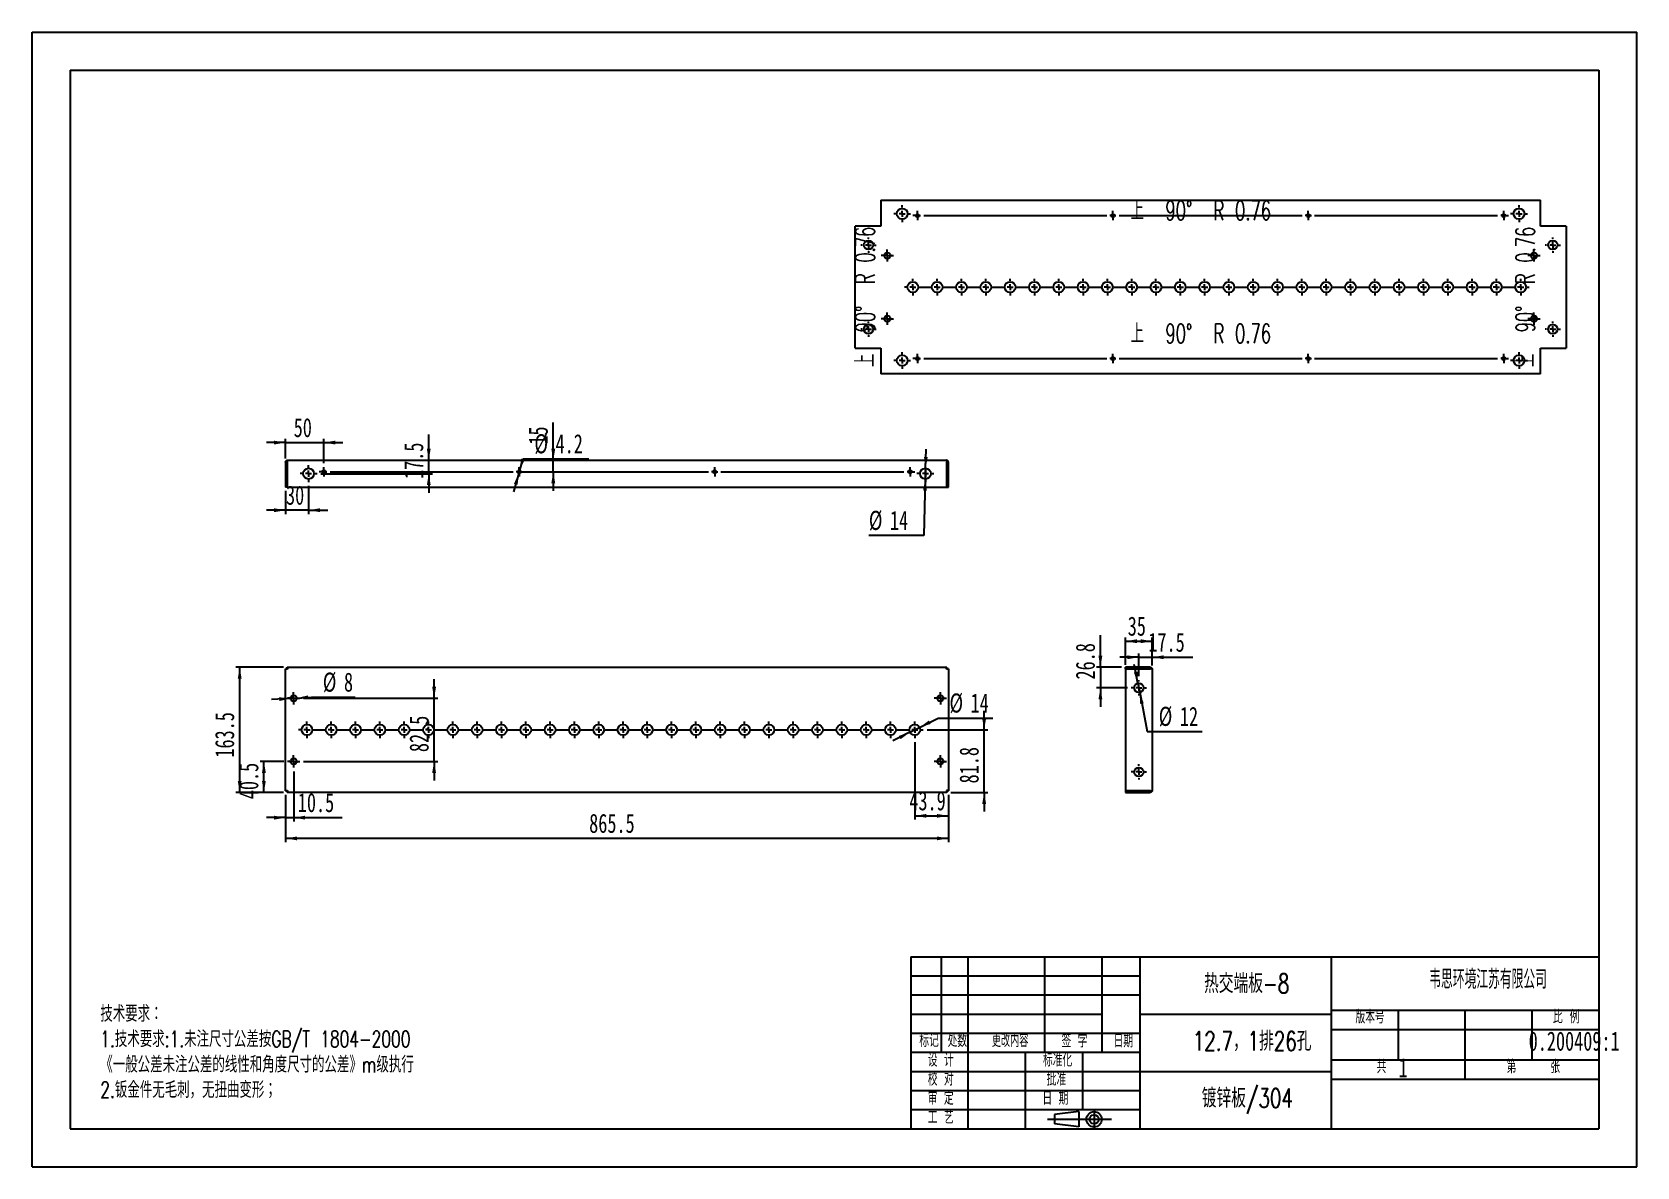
# Model space of a CAD drawing. Extents: x 0 to 2096, y 0 to 1482.
import ezdxf

# ---------------------------------------------------------------- set-up
doc = ezdxf.new("R2010")
doc.units = 0
doc.header["$LTSCALE"] = 4.9898
doc.layers.get('0').update_dxf_attribs({"linetype": 'CONTINUOUS'})
for name, color, linetype in [('粗实线', 7, 'CONTINUOUS'), ('细实线', 7, 'CONTINUOUS'), ('轮廓线层', 7, 'CONTINUOUS')]:
    doc.layers.add(name, color=color, linetype=linetype)
doc.styles.add('SLDTEXTSTYLE0', font='TXT', dxfattribs={"width": 0.7, "bigfont": 'bigfont'})
doc.styles.add('SLDTEXTSTYLE1', font='TXT', dxfattribs={"width": 0.56, "bigfont": 'bigfont'})
doc.styles.add('SLDTEXTSTYLE2', font='TXT', dxfattribs={"width": 0.49, "bigfont": 'bigfont'})
doc.styles.add('SLDTEXTSTYLE3', font='TXT', dxfattribs={"width": 0.54, "bigfont": 'bigfont'})
doc.styles.add('SLDTEXTSTYLE4', font='TXT', dxfattribs={"width": 0.63, "bigfont": 'bigfont'})
doc.styles.add('SLDTEXTSTYLE5', font='TXT', dxfattribs={"width": 0.586667, "bigfont": 'bigfont'})
doc.styles.add('SLDTEXTSTYLE6', font='TXT', dxfattribs={"width": 0.7})
doc.styles.add('SLDTEXTSTYLE7', font='TXT', dxfattribs={"width": 0.628571, "bigfont": 'bigfont'})
doc.dimstyles.new('SLDDIMSTYLE0', dxfattribs={"dimtxt": 24.948998, "dimasz": 14.969399, "dimexe": 0, "dimexo": 0.0625, "dimgap": 6.237249, "dimtad": 2, "dimdec": 1, "dimrnd": 1e-09, "dimzin": 12, "dimtxsty": 'SLDTEXTSTYLE6', "dimsah": 1, "dimcen": 0.09, "dimazin": 3, "dimtfac": 1, "dimtdec": 1, "dimtofl": 0, "dimtmove": 0, "dimatfit": 3, "dimtolj": 1, "dimtzin": 12})
doc.dimstyles.new('SLDDIMSTYLE1', dxfattribs={"dimtxt": 24.948998, "dimasz": 14.969399, "dimexe": 0, "dimexo": 0.0625, "dimgap": 6.237249, "dimtad": 2, "dimdec": 1, "dimrnd": 1e-09, "dimzin": 12, "dimtxsty": 'SLDTEXTSTYLE6', "dimsah": 1, "dimcen": 0.09, "dimazin": 3, "dimtfac": 1, "dimtdec": 1, "dimtmove": 0, "dimatfit": 3, "dimtolj": 1, "dimtzin": 12})
doc.dimstyles.new('SLDDIMSTYLE2', dxfattribs={"dimtxt": 24.948998, "dimasz": 14.969399, "dimexe": 0, "dimexo": 0.0625, "dimgap": 6.237249, "dimtad": 0, "dimtih": 1, "dimtoh": 1, "dimdec": 1, "dimrnd": 1e-09, "dimzin": 12, "dimtxsty": 'SLDTEXTSTYLE6', "dimsah": 1, "dimcen": 0, "dimazin": 3, "dimtfac": 1, "dimtdec": 1, "dimtmove": 0, "dimatfit": 3, "dimtolj": 1, "dimtzin": 12})

msp = doc.modelspace()

# ---------------------------------------------------------------- texts
at = {"color": 7, "linetype": 'CONTINUOUS', "char_height": 24.949, "attachment_point": 2, "style": 'SLDTEXTSTYLE7'}
for insert in [(1526.33, 1261.48), (1526.33, 1100.84)]:
    msp.add_mtext('上  90°  R 0.76', dxfattribs=dict(at, insert=insert))
at = {"color": 7, "linetype": 'CONTINUOUS', "char_height": 24.949, "attachment_point": 2, "rotation": 90, "style": 'SLDTEXTSTYLE7'}
for insert in [(1075.49, 1136.24), (1937.57, 1136.24)]:
    msp.add_mtext('上  90°  R 0.76', dxfattribs=dict(at, insert=insert))
at = {"layer": '细实线', "color": 7}
for s, insert, char_height, attachment_point, style in [('热交端板-8', (1586.15, 252.04), 24.949, 2, 'SLDTEXTSTYLE0'), ('韦思环境江苏有限公司', (1901.38, 257.51), 24.949, 2, 'SLDTEXTSTYLE1'), ('12.7，1排26孔', (1593.22, 176.75), 24.949, 2, 'SLDTEXTSTYLE0'), ('0.200409:1', (2013.77, 176.75), 24.949, 2, 'SLDTEXTSTYLE6'), ('1', (1784.41, 142.1), 24.95, 1, 'SLDTEXTSTYLE6'), ('1', (1784.41, 142.1), 24.95, 1, 'SLDTEXTSTYLE6'), ('镀锌板/304', (1586.93, 102.38), 24.949, 2, 'SLDTEXTSTYLE0')]:
    msp.add_mtext(s, dxfattribs=dict(at, insert=insert, char_height=char_height, attachment_point=attachment_point, style=style))
at = {"layer": '细实线', "attachment_point": 2}
for s, insert, char_height, style in [('版本号', (1747.24, 204.8), 17.464, 'SLDTEXTSTYLE4'), ('比 例', (2003.43, 204.8), 17.464, 'SLDTEXTSTYLE5'), ('标记', (1171.34, 173.98), 17.464, 'SLDTEXTSTYLE1'), ('处数', (1208.27, 173.98), 17.464, 'SLDTEXTSTYLE1'), ('更改内容', (1277.2, 173.98), 17.464, 'SLDTEXTSTYLE2'), ('签 字', (1361.24, 173.44), 17.464, 'SLDTEXTSTYLE3'), ('日期', (1425.05, 173.44), 17.464, 'SLDTEXTSTYLE1'), ('设 计', (1186.59, 148.49), 17.464, 'SLDTEXTSTYLE3'), ('标准化', (1339.21, 148.49), 17.464, 'SLDTEXTSTYLE1'), ('共', (1762.2, 139.8), 17.46, 'SLDTEXTSTYLE4'), ('第', (1931.98, 139.8), 17.46, 'SLDTEXTSTYLE4'), ('张', (1989.12, 139.8), 17.46, 'SLDTEXTSTYLE4'), ('张', (1989.12, 139.8), 17.46, 'SLDTEXTSTYLE4'), ('校 对', (1186.59, 123.66), 17.464, 'SLDTEXTSTYLE3'), ('批准', (1337.73, 123.66), 17.464, 'SLDTEXTSTYLE1'), ('审 定', (1186.59, 98.59), 17.464, 'SLDTEXTSTYLE3'), ('日 期', (1336.29, 98.59), 17.464, 'SLDTEXTSTYLE3'), ('工 艺', (1186.59, 73.64), 17.464, 'SLDTEXTSTYLE3')]:
    msp.add_mtext(s, dxfattribs=dict(at, insert=insert, char_height=char_height, style=style))

# ---------------------------------------------------------------- blocks, each defined once
blk = doc.blocks.new('块6')
at = {"color": 7, "linetype": 'CONTINUOUS'}
for p, q in [((635, 774.7), (595.1, 769.7)), ((595.1, 769.7), (595.1, 754.7)), ((635, 774.7), (635, 749.8)), ((635, 749.8), (595.1, 754.7))]:
    blk.add_line(p, q, dxfattribs=at)
at = {"layer": '轮廓线层', "color": 7}
for p, q in [((583.7, 762.1), (688.1, 762.1)), ((659.8, 776.8), (659.8, 747.3))]:
    blk.add_line(p, q, dxfattribs=at)
for radius in [12.5, 7.48]:
    blk.add_circle((659.8, 762.1), radius, dxfattribs=at)
blk = doc.blocks.new('SW_NOTE_0')
at = {"layer": '细实线', "color": 0, "attachment_point": 1, "style": 'SLDTEXTSTYLE0'}
for s, insert, char_height in [('技术要求：', (0, 27.2), 21.12), ('1.技术要求:1.未注尺寸公差按GB/T 1804-2000', (0, -5.9), 21.123), ('《一般公差未注公差的线性和角度尺寸的公差》m级执行', (0, -39.1), 21.123), ('2.钣金件无毛刺，无扭曲变形；', (0, -72.2), 21.123)]:
    blk.add_mtext(s, dxfattribs=dict(at, insert=insert, char_height=char_height))
blk = doc.blocks.new('_D')
at = {"layer": '细实线'}
for p, q in [((331.1, 486), (331.1, 424)), ((1196.6, 486), (1196.6, 424)), ((1196.6, 429), (331.1, 429))]:
    blk.add_line(p, q, dxfattribs=at)
for points in [[(331.1, 429), (346, 426.5), (346, 431.5)], [(1196.6, 429), (1181.6, 431.5), (1181.6, 426.5)]]:
    blk.add_solid(points, dxfattribs=at)
at = {"layer": '细实线', "insert": (727.5, 461.2), "char_height": 24.95, "attachment_point": 1, "style": 'SLDTEXTSTYLE6'}
blk.add_mtext('865.5', dxfattribs=at)
blk = doc.blocks.new('_D_1')
at = {"layer": '细实线'}
for p, q in [((328.1, 652.5), (266.1, 652.5)), ((271.1, 489), (271.1, 652.5)), ((328.1, 489), (266.1, 489))]:
    blk.add_line(p, q, dxfattribs=at)
for points in [[(271.1, 652.5), (268.6, 637.5), (273.6, 637.5)], [(271.1, 489), (273.6, 504), (268.6, 504)]]:
    blk.add_solid(points, dxfattribs=at)
at = {"layer": '细实线', "insert": (238.9, 534.5), "char_height": 24.95, "attachment_point": 1, "rotation": 90, "style": 'SLDTEXTSTYLE6'}
blk.add_mtext('163.5', dxfattribs=at)
blk = doc.blocks.new('_D_2')
at = {"layer": '细实线'}
for p, q in [((1152.7, 554.8), (1152.7, 453.5)), ((1196.6, 486), (1196.6, 453.5)), ((1152.7, 458.5), (1196.6, 458.5))]:
    blk.add_line(p, q, dxfattribs=at)
for points in [[(1152.7, 458.5), (1167.6, 456), (1167.6, 460.9)], [(1196.6, 458.5), (1181.6, 460.9), (1181.6, 456)]]:
    blk.add_solid(points, dxfattribs=at)
at = {"layer": '细实线', "insert": (1145.6, 490.6), "char_height": 24.95, "attachment_point": 1, "style": 'SLDTEXTSTYLE6'}
blk.add_mtext('43.9', dxfattribs=at)
blk = doc.blocks.new('_D_3')
at = {"layer": '细实线'}
for p, q in [((1243.3, 570.8), (1243.3, 595.7)), ((1168.7, 570.8), (1248.3, 570.8)), ((1243.3, 489), (1243.3, 570.8)), ((1199.6, 489), (1248.3, 489)), ((1243.3, 489), (1243.3, 464.1))]:
    blk.add_line(p, q, dxfattribs=at)
for points in [[(1243.3, 570.8), (1245.8, 585.7), (1240.8, 585.7)], [(1243.3, 489), (1240.8, 474), (1245.8, 474)]]:
    blk.add_solid(points, dxfattribs=at)
at = {"layer": '细实线', "insert": (1211.1, 500.8), "char_height": 24.95, "attachment_point": 1, "rotation": 90, "style": 'SLDTEXTSTYLE6'}
blk.add_mtext('81.8', dxfattribs=at)
blk = doc.blocks.new('_D_4')
at = {"layer": '细实线'}
for p, q in [((1146.4, 567.6), (1124.2, 556.3)), ((1146.4, 567.6), (1158.9, 573.9)), ((1158.9, 573.9), (1183.1, 586.2)), ((1183.1, 586.2), (1254.7, 586.2))]:
    blk.add_line(p, q, dxfattribs=at)
for points in [[(1146.4, 567.6), (1132, 563), (1134.2, 558.6)], [(1158.9, 573.9), (1173.4, 578.5), (1171.1, 582.9)]]:
    blk.add_solid(points, dxfattribs=at)
at = {"layer": '细实线', "char_height": 24.95, "attachment_point": 1, "style": 'SLDTEXTSTYLE6'}
for s, insert in [('%%c', (1198.1, 618.3)), ('14', (1225.6, 618.3))]:
    blk.add_mtext(s, dxfattribs=dict(at, insert=insert))
blk = doc.blocks.new('_D_5')
at = {"layer": '细实线'}
for p, q in [((525, 612), (525, 637)), ((354.6, 612), (529.9, 612)), ((525, 529.5), (525, 612)), ((354.6, 529.5), (529.9, 529.5)), ((525, 529.5), (525, 504.6))]:
    blk.add_line(p, q, dxfattribs=at)
for points in [[(525, 612), (527.5, 627), (522.5, 627)], [(525, 529.5), (522.5, 514.5), (527.5, 514.5)]]:
    blk.add_solid(points, dxfattribs=at)
at = {"layer": '细实线', "insert": (492.8, 541.7), "char_height": 24.95, "attachment_point": 1, "rotation": 90, "style": 'SLDTEXTSTYLE6'}
blk.add_mtext('82.5', dxfattribs=at)
blk = doc.blocks.new('_D_6')
at = {"layer": '细实线'}
for p, q in [((328.6, 529.5), (297.7, 529.5)), ((302.7, 489), (302.7, 529.5)), ((328.1, 489), (297.7, 489))]:
    blk.add_line(p, q, dxfattribs=at)
for points in [[(302.7, 529.5), (300.2, 514.5), (305.2, 514.5)], [(302.7, 489), (305.2, 504), (300.2, 504)]]:
    blk.add_solid(points, dxfattribs=at)
at = {"layer": '细实线', "insert": (270.5, 480.2), "char_height": 24.95, "attachment_point": 1, "rotation": 90, "style": 'SLDTEXTSTYLE6'}
blk.add_mtext('40.5', dxfattribs=at)
blk = doc.blocks.new('_D_7')
at = {"layer": '细实线'}
for p, q in [((341.6, 516.5), (341.6, 451.1)), ((331.1, 486), (331.1, 451.1)), ((331.1, 456.1), (306.1, 456.1)), ((331.1, 456.1), (341.6, 456.1)), ((341.6, 456.1), (405.1, 456.1))]:
    blk.add_line(p, q, dxfattribs=at)
for points in [[(331.1, 456.1), (316.1, 458.6), (316.1, 453.6)], [(341.6, 456.1), (356.5, 453.6), (356.5, 458.6)]]:
    blk.add_solid(points, dxfattribs=at)
at = {"layer": '细实线', "insert": (347, 488.3), "char_height": 24.95, "attachment_point": 1, "style": 'SLDTEXTSTYLE6'}
blk.add_mtext('10.5', dxfattribs=at)
blk = doc.blocks.new('_D_8')
at = {"layer": '细实线'}
for p, q in [((337.6, 611.8), (312.7, 610.2)), ((337.6, 611.8), (345.6, 612.3)), ((345.6, 612.3), (364.7, 613.5)), ((364.7, 613.5), (421.8, 613.5))]:
    blk.add_line(p, q, dxfattribs=at)
for points in [[(337.6, 611.8), (322.5, 613.3), (322.8, 608.3)], [(345.6, 612.3), (360.7, 610.7), (360.4, 615.7)]]:
    blk.add_solid(points, dxfattribs=at)
at = {"layer": '细实线', "attachment_point": 1, "style": 'SLDTEXTSTYLE6'}
for s, insert, char_height in [('%%c', (379.7, 645.6), 24.95), ('8', (407.3, 645.6), 24.9)]:
    blk.add_mtext(s, dxfattribs=dict(at, insert=insert, char_height=char_height))
blk = doc.blocks.new('SW_CENTERMARKSYMBOL_0')
at = {"layer": '细实线', "color": 0}
for p, q in [((-770, 0), (-773, 0)), ((-762, 0), (-766, 0)), ((-762, 8), (-762, 11)), ((-762, 0), (-762, 4)), ((-762, 0), (-762, -4)), ((-762, 0), (-758, 0)), ((-754, 0), (-738.25, 0)), ((-730.25, 0), (-734.25, 0)), ((-730.25, 8), (-730.25, 11)), ((-730.25, 0), (-730.25, 4)), ((-730.25, 0), (-730.25, -4)), ((-730.25, 0), (-726.25, 0)), ((-722.25, 0), (-706.5, 0)), ((-698.5, 0), (-702.5, 0)), ((-698.5, 8), (-698.5, 11)), ((-698.5, 0), (-698.5, 4)), ((-698.5, 0), (-698.5, -4)), ((-698.5, 0), (-694.5, 0)), ((-690.5, 0), (-674.75, 0)), ((-666.75, 0), (-670.75, 0)), ((-666.75, 8), (-666.75, 11)), ((-666.75, 0), (-666.75, 4)), ((-666.75, 0), (-666.75, -4)), ((-666.75, 0), (-662.75, 0)), ((-658.75, 0), (-643, 0)), ((-635, 0), (-639, 0)), ((-635, 8), (-635, 11)), ((-635, 0), (-635, 4)), ((-635, 0), (-635, -4)), ((-635, 0), (-631, 0)), ((-627, 0), (-611.25, 0)), ((-603.25, 0), (-607.25, 0)), ((-603.25, 8), (-603.25, 11)), ((-603.25, 0), (-603.25, 4)), ((-603.25, 0), (-603.25, -4)), ((-603.25, 0), (-599.25, 0)), ((-595.25, 0), (-579.5, 0)), ((-571.5, 0), (-575.5, 0)), ((-571.5, 8), (-571.5, 11)), ((-571.5, 0), (-571.5, 4)), ((-571.5, 0), (-571.5, -4)), ((-571.5, 0), (-567.5, 0)), ((-563.5, 0), (-547.75, 0)), ((-539.75, 0), (-543.75, 0)), ((-539.75, 8), (-539.75, 11)), ((-539.75, 0), (-539.75, 4)), ((-539.75, 0), (-539.75, -4)), ((-539.75, 0), (-535.75, 0)), ((-531.75, 0), (-516, 0)), ((-508, 0), (-512, 0)), ((-508, 8), (-508, 11)), ((-508, 0), (-508, 4)), ((-508, 0), (-508, -4)), ((-508, 0), (-504, 0)), ((-500, 0), (-484.25, 0)), ((-476.25, 0), (-480.25, 0)), ((-476.25, 8), (-476.25, 11)), ((-476.25, 0), (-476.25, 4)), ((-476.25, 0), (-476.25, -4)), ((-476.25, 0), (-472.25, 0)), ((-468.25, 0), (-452.5, 0)), ((-444.5, 0), (-448.5, 0)), ((-444.5, 8), (-444.5, 11)), ((-444.5, 0), (-444.5, 4)), ((-444.5, 0), (-444.5, -4)), ((-444.5, 0), (-440.5, 0)), ((-436.5, 0), (-420.75, 0)), ((-412.75, 0), (-416.75, 0)), ((-412.75, 8), (-412.75, 11)), ((-412.75, 0), (-412.75, 4)), ((-412.75, 0), (-412.75, -4)), ((-412.75, 0), (-408.75, 0)), ((-404.75, 0), (-389, 0)), ((-381, 0), (-385, 0)), ((-381, 8), (-381, 11)), ((-381, 0), (-381, 4)), ((-381, 0), (-381, -4)), ((-381, 0), (-377, 0)), ((-373, 0), (-357.25, 0)), ((-349.25, 0), (-353.25, 0)), ((-349.25, 8), (-349.25, 11)), ((-349.25, 0), (-349.25, 4)), ((-349.25, 0), (-349.25, -4)), ((-349.25, 0), (-345.25, 0)), ((-341.25, 0), (-325.5, 0)), ((-317.5, 0), (-321.5, 0)), ((-317.5, 8), (-317.5, 11)), ((-317.5, 0), (-317.5, 4)), ((-317.5, 0), (-317.5, -4)), ((-317.5, 0), (-313.5, 0)), ((-309.5, 0), (-293.75, 0)), ((-285.75, 0), (-289.75, 0)), ((-285.75, 8), (-285.75, 11)), ((-285.75, 0), (-285.75, 4)), ((-285.75, 0), (-285.75, -4)), ((-285.75, 0), (-281.75, 0)), ((-277.75, 0), (-262, 0)), ((-254, 0), (-258, 0)), ((-254, 8), (-254, 11)), ((-254, 0), (-254, 4)), ((-254, 0), (-254, -4)), ((-254, 0), (-250, 0)), ((-246, 0), (-230.25, 0)), ((-222.25, 0), (-226.25, 0)), ((-222.25, 8), (-222.25, 11)), ((-222.25, 0), (-222.25, 4)), ((-222.25, 0), (-222.25, -4)), ((-222.25, 0), (-218.25, 0)), ((-214.25, 0), (-198.5, 0)), ((-190.5, 0), (-194.5, 0)), ((-190.5, 8), (-190.5, 11)), ((-190.5, 0), (-190.5, 4)), ((-190.5, 0), (-190.5, -4)), ((-190.5, 0), (-186.5, 0)), ((-182.5, 0), (-166.75, 0)), ((-158.75, 0), (-162.75, 0)), ((-158.75, 8), (-158.75, 11)), ((-158.75, 0), (-158.75, 4)), ((-158.75, 0), (-158.75, -4)), ((-158.75, 0), (-154.75, 0)), ((-150.75, 0), (-135, 0)), ((-127, 0), (-131, 0)), ((-127, 8), (-127, 11)), ((-127, 0), (-127, 4)), ((-127, 0), (-127, -4)), ((-127, 0), (-123, 0)), ((-119, 0), (-103.25, 0)), ((-95.25, 0), (-99.25, 0)), ((-95.25, 8), (-95.25, 11)), ((-95.25, 0), (-95.25, 4)), ((-95.25, 0), (-95.25, -4)), ((-95.25, 0), (-91.25, 0)), ((-87.25, 0), (-71.5, 0)), ((-63.5, 0), (-67.5, 0)), ((-63.5, 8), (-63.5, 11)), ((-63.5, 0), (-63.5, 4)), ((-63.5, 0), (-63.5, -4)), ((-63.5, 0), (-59.5, 0)), ((-55.5, 0), (-39.75, 0)), ((-31.75, 0), (-35.75, 0)), ((-31.75, 8), (-31.75, 11)), ((-31.75, 0), (-31.75, 4)), ((-31.75, 0), (-31.75, -4)), ((-31.75, 0), (-27.75, 0)), ((-23.75, 0), (-8, 0)), ((0, 0), (-4, 0)), ((0, 8), (0, 11)), ((0, 0), (0, 4)), ((0, 0), (0, -4)), ((0, 0), (4, 0)), ((8, 0), (23.75, 0)), ((31.75, 0), (27.75, 0)), ((31.75, 8), (31.75, 11)), ((31.75, 0), (31.75, 4)), ((31.75, 0), (31.75, -4)), ((31.75, 0), (35.75, 0)), ((39.75, 0), (42.75, 0)), ((-762, -8), (-762, -11)), ((-730.25, -8), (-730.25, -11)), ((-698.5, -8), (-698.5, -11)), ((-666.75, -8), (-666.75, -11)), ((-635, -8), (-635, -11)), ((-603.25, -8), (-603.25, -11)), ((-571.5, -8), (-571.5, -11)), ((-539.75, -8), (-539.75, -11)), ((-508, -8), (-508, -11)), ((-476.25, -8), (-476.25, -11)), ((-444.5, -8), (-444.5, -11)), ((-412.75, -8), (-412.75, -11)), ((-381, -8), (-381, -11)), ((-349.25, -8), (-349.25, -11)), ((-317.5, -8), (-317.5, -11)), ((-285.75, -8), (-285.75, -11)), ((-254, -8), (-254, -11)), ((-222.25, -8), (-222.25, -11)), ((-190.5, -8), (-190.5, -11)), ((-158.75, -8), (-158.75, -11)), ((-127, -8), (-127, -11)), ((-95.25, -8), (-95.25, -11)), ((-63.5, -8), (-63.5, -11)), ((-31.75, -8), (-31.75, -11)), ((0, -8), (0, -11)), ((31.75, -8), (31.75, -11))]:
    blk.add_line(p, q, dxfattribs=at)
blk = doc.blocks.new('SW_CENTERMARKSYMBOL_1')
at = {"layer": '细实线', "color": 0}
for p, q in [((-4, 0), (-8, 0)), ((0, 0), (-4, 0)), ((0, 4), (0, 8)), ((0, 0), (0, 4)), ((0, 0), (0, -4)), ((0, 0), (4, 0)), ((4, 0), (8, 0)), ((0, -4), (0, -8))]:
    blk.add_line(p, q, dxfattribs=at)
blk = doc.blocks.new('SW_CENTERMARKSYMBOL_2')
at = {"layer": '细实线', "color": 0}
for p, q in [((-4, 0), (-8, 0)), ((0, 0), (-4, 0)), ((0, 4), (0, 8)), ((0, 0), (0, 4)), ((0, 0), (0, -4)), ((0, 0), (4, 0)), ((4, 0), (8, 0)), ((0, -4), (0, -8))]:
    blk.add_line(p, q, dxfattribs=at)
blk = doc.blocks.new('SW_CENTERMARKSYMBOL_3')
at = {"layer": '细实线', "color": 0}
for p, q in [((-4, 0), (-8, 0)), ((0, 0), (-4, 0)), ((0, 4), (0, 8)), ((0, 0), (0, 4)), ((0, 0), (0, -4)), ((0, 0), (4, 0)), ((4, 0), (8, 0)), ((0, -4), (0, -8))]:
    blk.add_line(p, q, dxfattribs=at)
blk = doc.blocks.new('SW_CENTERMARKSYMBOL_4')
at = {"layer": '细实线', "color": 0}
for p, q in [((-4, 0), (-8, 0)), ((0, 0), (-4, 0)), ((0, 4), (0, 8)), ((0, 0), (0, 4)), ((0, 0), (0, -4)), ((0, 0), (4, 0)), ((4, 0), (8, 0)), ((0, -4), (0, -8))]:
    blk.add_line(p, q, dxfattribs=at)
blk = doc.blocks.new('_D_9')
at = {"layer": '细实线'}
for p, q in [((1427.8, 655.5), (1427.8, 691.5)), ((1427.8, 686.5), (1462.8, 686.5)), ((1462.8, 654.8), (1462.8, 691.5))]:
    blk.add_line(p, q, dxfattribs=at)
for points in [[(1427.8, 686.5), (1442.7, 684), (1442.7, 689)], [(1462.8, 686.5), (1447.8, 689), (1447.8, 684)]]:
    blk.add_solid(points, dxfattribs=at)
at = {"layer": '细实线', "insert": (1430.8, 718.7), "char_height": 24.95, "attachment_point": 1, "style": 'SLDTEXTSTYLE6'}
blk.add_mtext('35', dxfattribs=at)
blk = doc.blocks.new('_D_10')
at = {"layer": '细实线'}
for p, q in [((1445.3, 665.6), (1420.3, 665.6)), ((1445.3, 640.7), (1445.3, 670.6)), ((1445.3, 665.6), (1462.8, 665.6)), ((1462.8, 654.8), (1462.8, 670.6)), ((1462.8, 665.6), (1515.8, 665.6))]:
    blk.add_line(p, q, dxfattribs=at)
for points in [[(1445.3, 665.6), (1430.3, 668.1), (1430.3, 663.1)], [(1462.8, 665.6), (1477.7, 663.1), (1477.7, 668.1)]]:
    blk.add_solid(points, dxfattribs=at)
at = {"layer": '细实线', "insert": (1457.7, 697.7), "char_height": 24.95, "attachment_point": 1, "style": 'SLDTEXTSTYLE6'}
blk.add_mtext('17.5', dxfattribs=at)
blk = doc.blocks.new('_D_11')
at = {"layer": '细实线'}
for p, q in [((1395.1, 652.5), (1395.1, 694.6)), ((1422.8, 652.5), (1390.1, 652.5)), ((1395.1, 652.5), (1395.1, 625.7)), ((1430.3, 625.7), (1390.1, 625.7)), ((1395.1, 625.7), (1395.1, 600.8))]:
    blk.add_line(p, q, dxfattribs=at)
for points in [[(1395.1, 652.5), (1397.6, 667.5), (1392.6, 667.5)], [(1395.1, 625.7), (1392.6, 610.7), (1397.6, 610.7)]]:
    blk.add_solid(points, dxfattribs=at)
at = {"layer": '细实线', "insert": (1362.9, 636.5), "char_height": 24.95, "attachment_point": 1, "rotation": 90, "style": 'SLDTEXTSTYLE6'}
blk.add_mtext('26.8', dxfattribs=at)
blk = doc.blocks.new('_D_12')
at = {"layer": '细实线'}
for p, q in [((1444.1, 631.6), (1439.4, 656.1)), ((1444.1, 631.6), (1446.4, 619.8)), ((1446.4, 619.8), (1456.3, 568.7)), ((1456.3, 568.7), (1527.9, 568.7))]:
    blk.add_line(p, q, dxfattribs=at)
for points in [[(1444.1, 631.6), (1443.7, 646.8), (1438.8, 645.8)], [(1446.4, 619.8), (1446.8, 604.6), (1451.7, 605.6)]]:
    blk.add_solid(points, dxfattribs=at)
at = {"layer": '细实线', "char_height": 24.95, "attachment_point": 1, "style": 'SLDTEXTSTYLE6'}
for s, insert in [('%%c', (1471.3, 600.9)), ('12', (1498.9, 600.9))]:
    blk.add_mtext(s, dxfattribs=dict(at, insert=insert))
blk = doc.blocks.new('SW_CENTERMARKSYMBOL_5')
at = {"layer": '细实线', "color": 0}
for p, q in [((-8, 0), (-10, 0)), ((0, 0), (-4, 0)), ((0, 8), (0, 10)), ((0, 0), (0, 4)), ((0, 0), (0, -4)), ((0, 0), (4, 0)), ((8, 0), (10, 0)), ((0, -8), (0, -10))]:
    blk.add_line(p, q, dxfattribs=at)
blk = doc.blocks.new('SW_CENTERMARKSYMBOL_6')
at = {"layer": '细实线', "color": 0}
for p, q in [((-8, 0), (-10, 0)), ((0, 0), (-4, 0)), ((0, 8), (0, 10)), ((0, 0), (0, 4)), ((0, 0), (0, -4)), ((0, 0), (4, 0)), ((8, 0), (10, 0)), ((0, -8), (0, -10))]:
    blk.add_line(p, q, dxfattribs=at)
blk = doc.blocks.new('_D_13')
at = {"layer": '细实线'}
for p, q in [((331.1, 945.9), (306.1, 945.9)), ((331.1, 925.1), (331.1, 950.9)), ((331.1, 945.9), (381.1, 945.9)), ((381.1, 918.9), (381.1, 950.9)), ((381.1, 945.9), (406, 945.9))]:
    blk.add_line(p, q, dxfattribs=at)
for points in [[(331.1, 945.9), (316.1, 948.4), (316.1, 943.4)], [(381.1, 945.9), (396, 943.4), (396, 948.4)]]:
    blk.add_solid(points, dxfattribs=at)
at = {"layer": '细实线', "insert": (341.6, 978), "char_height": 24.95, "attachment_point": 1, "style": 'SLDTEXTSTYLE6'}
blk.add_mtext('50', dxfattribs=at)
blk = doc.blocks.new('_D_14')
at = {"layer": '细实线'}
for p, q in [((331.1, 882.8), (331.1, 852.6)), ((361.1, 889.3), (361.1, 852.6)), ((331.1, 857.6), (306.1, 857.6)), ((361.1, 857.6), (331.1, 857.6)), ((361.1, 857.6), (386, 857.6))]:
    blk.add_line(p, q, dxfattribs=at)
for points in [[(331.1, 857.6), (316.1, 860.1), (316.1, 855.1)], [(361.1, 857.6), (376, 855.1), (376, 860.1)]]:
    blk.add_solid(points, dxfattribs=at)
at = {"layer": '细实线', "insert": (331.6, 889.7), "char_height": 24.95, "attachment_point": 1, "style": 'SLDTEXTSTYLE6'}
blk.add_mtext('30', dxfattribs=at)
blk = doc.blocks.new('_D_15')
at = {"layer": '细实线'}
for p, q in [((680.6, 922.8), (680.6, 972.3)), ((680.6, 907.8), (680.6, 922.8)), ((635.1, 907.8), (685.5, 907.8)), ((680.6, 907.8), (680.6, 882.9))]:
    blk.add_line(p, q, dxfattribs=at)
for points in [[(680.6, 922.8), (683.1, 937.8), (678.1, 937.8)], [(680.6, 907.8), (678.1, 892.8), (683.1, 892.8)]]:
    blk.add_solid(points, dxfattribs=at)
at = {"layer": '细实线', "insert": (648.4, 943.2), "char_height": 24.95, "attachment_point": 1, "rotation": 90, "style": 'SLDTEXTSTYLE6'}
blk.add_mtext('15', dxfattribs=at)
blk = doc.blocks.new('_D_16')
at = {"layer": '细实线'}
for p, q in [((518, 922.8), (518, 956.5)), ((518, 905.3), (518, 922.8)), ((377.1, 905.3), (523, 905.3)), ((518, 905.3), (518, 880.4))]:
    blk.add_line(p, q, dxfattribs=at)
for points in [[(518, 922.8), (520.5, 937.8), (515.5, 937.8)], [(518, 905.3), (515.5, 890.3), (520.5, 890.3)]]:
    blk.add_solid(points, dxfattribs=at)
at = {"layer": '细实线', "insert": (485.8, 898.4), "char_height": 24.95, "attachment_point": 1, "rotation": 90, "style": 'SLDTEXTSTYLE6'}
blk.add_mtext('17.5', dxfattribs=at)
blk = doc.blocks.new('_D_17')
at = {"layer": '细实线'}
for p, q in [((1166.8, 912.3), (1167.5, 937.3)), ((1166.8, 912.3), (1166.4, 898.3)), ((1166.4, 898.3), (1164.4, 824.6)), ((1164.4, 824.6), (1092.8, 824.6))]:
    blk.add_line(p, q, dxfattribs=at)
for points in [[(1166.8, 912.3), (1169.7, 927.2), (1164.7, 927.3)], [(1166.4, 898.3), (1163.5, 883.4), (1168.5, 883.3)]]:
    blk.add_solid(points, dxfattribs=at)
at = {"layer": '细实线', "char_height": 24.95, "attachment_point": 1, "style": 'SLDTEXTSTYLE6'}
for s, insert in [('%%c', (1092.8, 856.8)), ('14', (1120.3, 856.8))]:
    blk.add_mtext(s, dxfattribs=dict(at, insert=insert))
blk = doc.blocks.new('_D_18')
at = {"layer": '细实线'}
for p, q in [((636.8, 909.8), (641.1, 924.8)), ((641.1, 924.8), (727.2, 924.8)), ((635.7, 905.8), (628.8, 881.8)), ((635.7, 905.8), (636.8, 909.8))]:
    blk.add_line(p, q, dxfattribs=at)
for points in [[(636.8, 909.8), (643.3, 923.6), (638.5, 924.9)], [(635.7, 905.8), (629.2, 892.1), (634, 890.7)]]:
    blk.add_solid(points, dxfattribs=at)
at = {"layer": '细实线', "char_height": 24.95, "attachment_point": 1, "style": 'SLDTEXTSTYLE6'}
for s, insert in [('%%c', (656, 956.9)), ('4.2', (683.6, 956.9))]:
    blk.add_mtext(s, dxfattribs=dict(at, insert=insert))
blk = doc.blocks.new('SW_CENTERMARKSYMBOL_7')
at = {"layer": '细实线', "color": 0}
for p, q in [((-8, 0), (-11, 0)), ((0, 0), (-4, 0)), ((0, 8), (0, 11)), ((0, 0), (0, 4)), ((0, 0), (0, -4)), ((0, 0), (4, 0)), ((8, 0), (11, 0)), ((0, -8), (0, -11))]:
    blk.add_line(p, q, dxfattribs=at)
blk = doc.blocks.new('SW_CENTERMARKSYMBOL_8')
at = {"layer": '细实线', "color": 0}
for p, q in [((-8, 0), (-11, 0)), ((0, 0), (-4, 0)), ((0, 8), (0, 11)), ((0, 0), (0, 4)), ((0, 0), (0, -4)), ((0, 0), (4, 0)), ((8, 0), (11, 0)), ((0, -8), (0, -11))]:
    blk.add_line(p, q, dxfattribs=at)
blk = doc.blocks.new('SW_CENTERMARKSYMBOL_9')
at = {"layer": '细实线', "color": 0}
for p, q in [((-259.2, 0), (-261.3, 0)), ((-255.2, 0), (-259.2, 0)), ((-255.2, 4), (-255.2, 6.1)), ((-255.2, 0), (-255.2, 4)), ((-255.2, 0), (-255.2, -4)), ((-255.2, 0), (-251.2, 0)), ((-247.2, 0), (-8, 0)), ((0, 0), (-4, 0)), ((0, 4), (0, 6.1)), ((0, 0), (0, 4)), ((0, 0), (0, -4)), ((0, 0), (4, 0)), ((8, 0), (247.2, 0)), ((255.2, 0), (251.2, 0)), ((255.2, 4), (255.2, 6.1)), ((255.2, 0), (255.2, 4)), ((255.2, 0), (255.2, -4)), ((255.2, 0), (259.2, 0)), ((263.2, 0), (502.3, 0)), ((510.3, 0), (506.3, 0)), ((510.3, 4), (510.3, 6.1)), ((510.3, 0), (510.3, 4)), ((510.3, 0), (510.3, -4)), ((510.3, 0), (514.3, 0)), ((514.3, 0), (516.4, 0)), ((-255.2, -4), (-255.2, -6.1)), ((0, -4), (0, -6.1)), ((255.2, -4), (255.2, -6.1)), ((510.3, -4), (510.3, -6.1))]:
    blk.add_line(p, q, dxfattribs=at)
blk = doc.blocks.new('SW_CENTERMARKSYMBOL_10')
at = {"layer": '细实线', "color": 0}
for p, q in [((-39.75, 0), (-42.75, 0)), ((-31.75, 0), (-35.75, 0)), ((-31.75, 8), (-31.75, 11)), ((-31.75, 0), (-31.75, 4)), ((-31.75, 0), (-31.75, -4)), ((-31.75, 0), (-27.75, 0)), ((-23.75, 0), (-8, 0)), ((0, 0), (-4, 0)), ((0, 8), (0, 11)), ((0, 0), (0, 4)), ((0, 0), (0, -4)), ((0, 0), (4, 0)), ((8, 0), (23.75, 0)), ((31.75, 0), (27.75, 0)), ((31.75, 8), (31.75, 11)), ((31.75, 0), (31.75, 4)), ((31.75, 0), (31.75, -4)), ((31.75, 0), (35.75, 0)), ((39.75, 0), (55.5, 0)), ((63.5, 0), (59.5, 0)), ((63.5, 8), (63.5, 11)), ((63.5, 0), (63.5, 4)), ((63.5, 0), (63.5, -4)), ((63.5, 0), (67.5, 0)), ((71.5, 0), (87.25, 0)), ((95.25, 0), (91.25, 0)), ((95.25, 8), (95.25, 11)), ((95.25, 0), (95.25, 4)), ((95.25, 0), (95.25, -4)), ((95.25, 0), (99.25, 0)), ((103.25, 0), (119, 0)), ((127, 0), (123, 0)), ((127, 8), (127, 11)), ((127, 0), (127, 4)), ((127, 0), (127, -4)), ((127, 0), (131, 0)), ((135, 0), (150.75, 0)), ((158.75, 0), (154.75, 0)), ((158.75, 8), (158.75, 11)), ((158.75, 0), (158.75, 4)), ((158.75, 0), (158.75, -4)), ((158.75, 0), (162.75, 0)), ((166.75, 0), (182.5, 0)), ((190.5, 0), (186.5, 0)), ((190.5, 8), (190.5, 11)), ((190.5, 0), (190.5, 4)), ((190.5, 0), (190.5, -4)), ((190.5, 0), (194.5, 0)), ((198.5, 0), (214.25, 0)), ((222.25, 0), (218.25, 0)), ((222.25, 8), (222.25, 11)), ((222.25, 0), (222.25, 4)), ((222.25, 0), (222.25, -4)), ((222.25, 0), (226.25, 0)), ((230.25, 0), (246, 0)), ((254, 0), (250, 0)), ((254, 8), (254, 11)), ((254, 0), (254, 4)), ((254, 0), (254, -4)), ((254, 0), (258, 0)), ((262, 0), (277.75, 0)), ((285.75, 0), (281.75, 0)), ((285.75, 8), (285.75, 11)), ((285.75, 0), (285.75, 4)), ((285.75, 0), (285.75, -4)), ((285.75, 0), (289.75, 0)), ((293.75, 0), (309.5, 0)), ((317.5, 0), (313.5, 0)), ((317.5, 8), (317.5, 11)), ((317.5, 0), (317.5, 4)), ((317.5, 0), (317.5, -4)), ((317.5, 0), (321.5, 0)), ((325.5, 0), (341.25, 0)), ((349.25, 0), (345.25, 0)), ((349.25, 8), (349.25, 11)), ((349.25, 0), (349.25, 4)), ((349.25, 0), (349.25, -4)), ((349.25, 0), (353.25, 0)), ((357.25, 0), (373, 0)), ((381, 0), (377, 0)), ((381, 8), (381, 11)), ((381, 0), (381, 4)), ((381, 0), (381, -4)), ((381, 0), (385, 0)), ((389, 0), (404.75, 0)), ((412.75, 0), (408.75, 0)), ((412.75, 8), (412.75, 11)), ((412.75, 0), (412.75, 4)), ((412.75, 0), (412.75, -4)), ((412.75, 0), (416.75, 0)), ((420.75, 0), (436.5, 0)), ((444.5, 0), (440.5, 0)), ((444.5, 8), (444.5, 11)), ((444.5, 0), (444.5, 4)), ((444.5, 0), (444.5, -4)), ((444.5, 0), (448.5, 0)), ((452.5, 0), (468.25, 0)), ((476.25, 0), (472.25, 0)), ((476.25, 8), (476.25, 11)), ((476.25, 0), (476.25, 4)), ((476.25, 0), (476.25, -4)), ((476.25, 0), (480.25, 0)), ((484.25, 0), (500, 0)), ((508, 0), (504, 0)), ((508, 8), (508, 11)), ((508, 0), (508, 4)), ((508, 0), (508, -4)), ((508, 0), (512, 0)), ((516, 0), (531.75, 0)), ((539.75, 0), (535.75, 0)), ((539.75, 8), (539.75, 11)), ((539.75, 0), (539.75, 4)), ((539.75, 0), (539.75, -4)), ((539.75, 0), (543.75, 0)), ((547.75, 0), (563.5, 0)), ((571.5, 0), (567.5, 0)), ((571.5, 8), (571.5, 11)), ((571.5, 0), (571.5, 4)), ((571.5, 0), (571.5, -4)), ((571.5, 0), (575.5, 0)), ((579.5, 0), (595.25, 0)), ((603.25, 0), (599.25, 0)), ((603.25, 8), (603.25, 11)), ((603.25, 0), (603.25, 4)), ((603.25, 0), (603.25, -4)), ((603.25, 0), (607.25, 0)), ((611.25, 0), (627, 0)), ((635, 0), (631, 0)), ((635, 8), (635, 11)), ((635, 0), (635, 4)), ((635, 0), (635, -4)), ((635, 0), (639, 0)), ((643, 0), (658.75, 0)), ((666.75, 0), (662.75, 0)), ((666.75, 8), (666.75, 11)), ((666.75, 0), (666.75, 4)), ((666.75, 0), (666.75, -4)), ((666.75, 0), (670.75, 0)), ((674.75, 0), (690.5, 0)), ((698.5, 0), (694.5, 0)), ((698.5, 8), (698.5, 11)), ((698.5, 0), (698.5, 4)), ((698.5, 0), (698.5, -4)), ((698.5, 0), (702.5, 0)), ((706.5, 0), (722.25, 0)), ((730.25, 0), (726.25, 0)), ((730.25, 8), (730.25, 11)), ((730.25, 0), (730.25, 4)), ((730.25, 0), (730.25, -4)), ((730.25, 0), (734.25, 0)), ((738.25, 0), (754, 0)), ((762, 0), (758, 0)), ((762, 8), (762, 11)), ((762, 0), (762, 4)), ((762, 0), (762, -4)), ((762, 0), (766, 0)), ((770, 0), (773, 0)), ((-31.75, -8), (-31.75, -11)), ((0, -8), (0, -11)), ((31.75, -8), (31.75, -11)), ((63.5, -8), (63.5, -11)), ((95.25, -8), (95.25, -11)), ((127, -8), (127, -11)), ((158.75, -8), (158.75, -11)), ((190.5, -8), (190.5, -11)), ((222.25, -8), (222.25, -11)), ((254, -8), (254, -11)), ((285.75, -8), (285.75, -11)), ((317.5, -8), (317.5, -11)), ((349.25, -8), (349.25, -11)), ((381, -8), (381, -11)), ((412.75, -8), (412.75, -11)), ((444.5, -8), (444.5, -11)), ((476.25, -8), (476.25, -11)), ((508, -8), (508, -11)), ((539.75, -8), (539.75, -11)), ((571.5, -8), (571.5, -11)), ((603.25, -8), (603.25, -11)), ((635, -8), (635, -11)), ((666.75, -8), (666.75, -11)), ((698.5, -8), (698.5, -11)), ((730.25, -8), (730.25, -11)), ((762, -8), (762, -11))]:
    blk.add_line(p, q, dxfattribs=at)
blk = doc.blocks.new('SW_CENTERMARKSYMBOL_11')
at = {"layer": '细实线', "color": 0}
for p, q in [((-4, 0), (-8, 0)), ((0, 0), (-4, 0)), ((0, 4), (0, 8)), ((0, 0), (0, 4)), ((0, 0), (0, -4)), ((0, 0), (4, 0)), ((4, 0), (8, 0)), ((0, -4), (0, -8))]:
    blk.add_line(p, q, dxfattribs=at)
blk = doc.blocks.new('SW_CENTERMARKSYMBOL_12')
at = {"layer": '细实线', "color": 0}
for p, q in [((-4, 0), (-8, 0)), ((0, 0), (-4, 0)), ((0, 4), (0, 8)), ((0, 0), (0, 4)), ((0, 0), (0, -4)), ((0, 0), (4, 0)), ((4, 0), (8, 0)), ((0, -4), (0, -8))]:
    blk.add_line(p, q, dxfattribs=at)
blk = doc.blocks.new('SW_CENTERMARKSYMBOL_13')
at = {"layer": '细实线', "color": 0}
for p, q in [((-4, 0), (-8, 0)), ((0, 0), (-4, 0)), ((0, 4), (0, 8)), ((0, 0), (0, 4)), ((0, 0), (0, -4)), ((0, 0), (4, 0)), ((4, 0), (8, 0)), ((0, -4), (0, -8))]:
    blk.add_line(p, q, dxfattribs=at)
blk = doc.blocks.new('SW_CENTERMARKSYMBOL_14')
at = {"layer": '细实线', "color": 0}
for p, q in [((-4, 0), (-8, 0)), ((0, 0), (-4, 0)), ((0, 4), (0, 8)), ((0, 0), (0, 4)), ((0, 0), (0, -4)), ((0, 0), (4, 0)), ((4, 0), (8, 0)), ((0, -4), (0, -8))]:
    blk.add_line(p, q, dxfattribs=at)
blk = doc.blocks.new('SW_CENTERMARKSYMBOL_15')
at = {"layer": '细实线', "color": 0}
for p, q in [((-8, 0), (-10, 0)), ((0, 0), (-4, 0)), ((0, 8), (0, 10)), ((0, 0), (0, 4)), ((0, 0), (0, -4)), ((0, 0), (4, 0)), ((8, 0), (10, 0)), ((0, -8), (0, -10))]:
    blk.add_line(p, q, dxfattribs=at)
blk = doc.blocks.new('SW_CENTERMARKSYMBOL_16')
at = {"layer": '细实线', "color": 0}
for p, q in [((-8, 0), (-10, 0)), ((0, 0), (-4, 0)), ((0, 8), (0, 10)), ((0, 0), (0, 4)), ((0, 0), (0, -4)), ((0, 0), (4, 0)), ((8, 0), (10, 0)), ((0, -8), (0, -10))]:
    blk.add_line(p, q, dxfattribs=at)
blk = doc.blocks.new('SW_CENTERMARKSYMBOL_17')
at = {"layer": '细实线', "color": 0}
for p, q in [((-8, 0), (-11, 0)), ((0, 0), (-4, 0)), ((0, 8), (0, 11)), ((0, 0), (0, 4)), ((0, 0), (0, -4)), ((0, 0), (4, 0)), ((8, 0), (11, 0)), ((0, -8), (0, -11))]:
    blk.add_line(p, q, dxfattribs=at)
blk = doc.blocks.new('SW_CENTERMARKSYMBOL_18')
at = {"layer": '细实线', "color": 0}
for p, q in [((-8, 0), (-11, 0)), ((0, 0), (-4, 0)), ((0, 8), (0, 11)), ((0, 0), (0, 4)), ((0, 0), (0, -4)), ((0, 0), (4, 0)), ((8, 0), (11, 0)), ((0, -8), (0, -11))]:
    blk.add_line(p, q, dxfattribs=at)
blk = doc.blocks.new('SW_CENTERMARKSYMBOL_19')
at = {"layer": '细实线', "color": 0}
for p, q in [((-514.3, 0), (-516.4, 0)), ((-510.3, 0), (-514.3, 0)), ((-510.3, 4), (-510.3, 6.1)), ((-510.3, 0), (-510.3, 4)), ((-510.3, 0), (-510.3, -4)), ((-510.3, 0), (-506.3, 0)), ((-502.3, 0), (-263.2, 0)), ((-255.2, 0), (-259.2, 0)), ((-255.2, 4), (-255.2, 6.1)), ((-255.2, 0), (-255.2, 4)), ((-255.2, 0), (-255.2, -4)), ((-255.2, 0), (-251.2, 0)), ((-247.2, 0), (-8, 0)), ((0, 0), (-4, 0)), ((0, 4), (0, 6.1)), ((0, 0), (0, 4)), ((0, 0), (0, -4)), ((0, 0), (4, 0)), ((8, 0), (247.2, 0)), ((255.2, 0), (251.2, 0)), ((255.2, 4), (255.2, 6.1)), ((255.2, 0), (255.2, 4)), ((255.2, 0), (255.2, -4)), ((255.2, 0), (259.2, 0)), ((259.2, 0), (261.3, 0)), ((-510.3, -4), (-510.3, -6.1)), ((-255.2, -4), (-255.2, -6.1)), ((0, -4), (0, -6.1)), ((255.2, -4), (255.2, -6.1))]:
    blk.add_line(p, q, dxfattribs=at)
blk = doc.blocks.new('SW_CENTERMARKSYMBOL_20')
at = {"layer": '细实线', "color": 0}
for p, q in [((-8, 0), (-10, 0)), ((0, 0), (-4, 0)), ((0, 8), (0, 10)), ((0, 0), (0, 4)), ((0, 0), (0, -4)), ((0, 0), (4, 0)), ((8, 0), (10, 0)), ((0, -8), (0, -10))]:
    blk.add_line(p, q, dxfattribs=at)
blk = doc.blocks.new('SW_CENTERMARKSYMBOL_21')
at = {"layer": '细实线', "color": 0}
for p, q in [((-8, 0), (-10, 0)), ((0, 0), (-4, 0)), ((0, 8), (0, 10)), ((0, 0), (0, 4)), ((0, 0), (0, -4)), ((0, 0), (4, 0)), ((8, 0), (10, 0)), ((0, -8), (0, -10))]:
    blk.add_line(p, q, dxfattribs=at)
blk = doc.blocks.new('SW_CENTERMARKSYMBOL_22')
at = {"layer": '细实线', "color": 0}
for p, q in [((-8, 0), (-11, 0)), ((0, 0), (-4, 0)), ((0, 8), (0, 11)), ((0, 0), (0, 4)), ((0, 0), (0, -4)), ((0, 0), (4, 0)), ((8, 0), (11, 0)), ((0, -8), (0, -11))]:
    blk.add_line(p, q, dxfattribs=at)
blk = doc.blocks.new('SW_CENTERMARKSYMBOL_23')
at = {"layer": '细实线', "color": 0}
for p, q in [((-8, 0), (-11, 0)), ((0, 0), (-4, 0)), ((0, 8), (0, 11)), ((0, 0), (0, 4)), ((0, 0), (0, -4)), ((0, 0), (4, 0)), ((8, 0), (11, 0)), ((0, -8), (0, -11))]:
    blk.add_line(p, q, dxfattribs=at)
blk = doc.blocks.new('SW_CENTERMARKSYMBOL_24')
at = {"layer": '细实线', "color": 0}
for p, q in [((-514.3, 0), (-516.4, 0)), ((-510.3, 0), (-514.3, 0)), ((-510.3, 4), (-510.3, 6.1)), ((-510.3, 0), (-510.3, 4)), ((-510.3, 0), (-510.3, -4)), ((-510.3, 0), (-506.3, 0)), ((-502.3, 0), (-263.2, 0)), ((-255.2, 0), (-259.2, 0)), ((-255.2, 4), (-255.2, 6.1)), ((-255.2, 0), (-255.2, 4)), ((-255.2, 0), (-255.2, -4)), ((-255.2, 0), (-251.2, 0)), ((-247.2, 0), (-8, 0)), ((0, 0), (-4, 0)), ((0, 4), (0, 6.1)), ((0, 0), (0, 4)), ((0, 0), (0, -4)), ((0, 0), (4, 0)), ((8, 0), (247.2, 0)), ((255.2, 0), (251.2, 0)), ((255.2, 4), (255.2, 6.1)), ((255.2, 0), (255.2, 4)), ((255.2, 0), (255.2, -4)), ((255.2, 0), (259.2, 0)), ((259.2, 0), (261.3, 0)), ((-510.3, -4), (-510.3, -6.1)), ((-255.2, -4), (-255.2, -6.1)), ((0, -4), (0, -6.1)), ((255.2, -4), (255.2, -6.1))]:
    blk.add_line(p, q, dxfattribs=at)

# ---------------------------------------------------------------- dimensions: what is measured, and where the dimension line sits
at = {"layer": '细实线'}
for base, p1, p2, dimstyle, picture, middle in [((381.08, 945.87), (331.08, 920.16), (381.08, 913.92), 'SLDDIMSTYLE1', '_D_13', (356.08, 945.87)), ((331.08, 857.58), (361.08, 894.32), (331.08, 887.82), 'SLDDIMSTYLE1', '_D_14', (346.08, 857.58)), ((1462.78, 686.5), (1427.78, 650.53), (1462.78, 649.84), 'SLDDIMSTYLE0', '_D_9', (1445.28, 686.5)), ((1462.78, 665.58), (1445.28, 635.7), (1462.78, 649.84), 'SLDDIMSTYLE1', '_D_10', (1486.78, 665.58)), ((1196.58, 458.45), (1152.68, 559.75), (1196.58, 490.97), 'SLDDIMSTYLE0', '_D_2', (1174.63, 458.45)), ((341.58, 456.1), (331.08, 490.97), (341.58, 521.5), 'SLDDIMSTYLE1', '_D_7', (376.07, 456.1)), ((331.08, 429), (1196.58, 490.97), (331.08, 490.97), 'SLDDIMSTYLE0', '_D', (763.83, 429))]:
    dim = msp.add_linear_dim(base=base, p1=p1, p2=p2, dimstyle=dimstyle, dxfattribs=at)
    dim.commit()
    dim.dimension.update_dxf_attribs({"geometry": picture, "text_midpoint": middle, "dimtype": 160})
for base, p1, p2, dimstyle, picture, middle in [((680.56, 922.82), (630.14, 907.82), (333.74, 922.82), 'SLDDIMSTYLE1', '_D_15', (680.56, 957.76)), ((517.96, 922.82), (372.08, 905.32), (333.74, 922.82), 'SLDDIMSTYLE1', '_D_16', (517.96, 927.44)), ((1395.08, 625.7), (1427.78, 652.5), (1435.28, 625.7), 'SLDDIMSTYLE1', '_D_11', (1395.08, 665.58)), ((271.07, 652.5), (333.05, 489), (333.05, 652.5), 'SLDDIMSTYLE0', '_D_1', (271.07, 570.75)), ((524.96, 612), (349.58, 529.5), (349.58, 612), 'SLDDIMSTYLE1', '_D_5', (524.96, 570.75)), ((1243.26434431, 570.75325558), (1194.60612828, 489.00325558), (1163.67683895, 570.75325558), 'SLDDIMSTYLE1', '_D_3', (1243.26434431, 529.87825558)), ((302.71, 529.5), (333.05, 489), (333.58, 529.5), 'SLDDIMSTYLE0', '_D_6', (302.71, 509.25))]:
    dim = msp.add_linear_dim(base=base, p1=p1, p2=p2, angle=90, dimstyle=dimstyle, dxfattribs=at)
    dim.commit()
    dim.dimension.update_dxf_attribs({"geometry": picture, "text_midpoint": middle, "dimtype": 160})
for p1, p2, picture, middle in [((636.82, 909.84), (635.67, 905.8), '_D_18', (691.61, 941.8)), ((1166.38, 898.32), (1166.77, 912.32), '_D_17', (1121.07, 841.61)), ((1446.42, 619.81), (1444.14, 631.59), '_D_12', (1499.58, 585.72)), ((345.57, 612.25), (337.58, 611.75), '_D_8', (400.73, 630.47)), ((1158.92, 573.92), (1146.43, 567.59), '_D_4', (1226.37, 603.19))]:
    dim = msp.add_diameter_dim_2p(p1=p1, p2=p2, dimstyle='SLDDIMSTYLE2', dxfattribs=at)
    dim.commit()
    dim.dimension.update_dxf_attribs({"geometry": picture, "text_midpoint": middle, "dimtype": 163})

# ---------------------------------------------------------------- linework, layer by layer
at = {"color": 7, "linetype": 'CONTINUOUS'}
for p, q in [((1108.25, 1262.27), (1108.25, 1228.72)), ((1108.25, 1262.27), (1969.81, 1262.27)), ((1969.81, 1228.72), (1969.81, 1262.27)), ((1074.7, 1069.16), (1074.7, 1228.72)), ((1108.25, 1228.72), (1074.7, 1228.72)), ((2003.36, 1228.72), (1969.81, 1228.72)), ((2003.36, 1228.72), (2003.36, 1069.16)), ((1074.7, 1069.16), (1108.25, 1069.16)), ((1108.25, 1069.16), (1108.25, 1035.61)), ((1969.81, 1069.16), (2003.36, 1069.16)), ((1969.81, 1035.61), (1969.81, 1069.16)), ((1969.81, 1035.61), (1108.25, 1035.61)), ((333.74, 922.82), (1193.92, 922.82)), ((332.98, 920.16), (331.08, 920.16)), ((331.08, 920.16), (331.08, 887.82)), ((332.98, 920.16), (332.98, 887.82)), ((333.05, 887.82), (333.05, 920.16)), ((1194.61, 920.16), (1194.61, 887.82)), ((1194.68, 887.82), (1194.68, 920.16)), ((1194.68, 920.16), (1196.58, 920.16)), ((1196.58, 887.82), (1196.58, 920.16)), ((332.98, 887.82), (331.08, 887.82)), ((333.05, 887.82), (1194.61, 887.82)), ((1194.68, 887.82), (1196.58, 887.82)), ((332.98, 650.53), (331.08, 650.53)), ((331.08, 490.97), (331.08, 650.53)), ((333.05, 650.6), (333.05, 652.5)), ((333.05, 652.5), (1194.61, 652.5)), ((1194.61, 650.6), (1194.61, 652.5)), ((1194.68, 650.53), (1196.58, 650.53)), ((1196.58, 650.53), (1196.58, 490.97)), ((1427.78, 650.6), (1427.78, 652.5)), ((1460.12, 652.5), (1427.78, 652.5)), ((1460.12, 650.6), (1427.78, 650.6)), ((1427.78, 650.53), (1427.78, 490.97)), ((1427.78, 650.53), (1460.12, 650.53)), ((1460.12, 650.6), (1460.12, 652.5)), ((1462.78, 649.84), (1462.78, 491.66)), ((332.98, 490.97), (331.08, 490.97)), ((333.05, 490.9), (333.05, 489)), ((1194.61, 489), (333.05, 489)), ((1194.61, 490.9), (1194.61, 489)), ((1194.68, 490.97), (1196.58, 490.97)), ((1460.12, 490.97), (1427.78, 490.97)), ((1427.78, 490.9), (1460.12, 490.9)), ((1427.78, 490.9), (1427.78, 489)), ((1427.78, 489), (1460.12, 489)), ((1460.12, 490.9), (1460.12, 489))]:
    msp.add_line(p, q, dxfattribs=at)
for centre, radius in [((1136.28, 1244.77), 7), ((1156.28, 1242.27), 2.1), ((1411.44, 1242.27), 2.1), ((1666.61, 1242.27), 2.1), ((1921.78, 1242.27), 2.1), ((1941.78, 1244.77), 7), ((1092.2, 1203.89), 6), ((1985.86, 1203.89), 6), ((1116.78, 1190.19), 4), ((1961.28, 1190.19), 4), ((1150.18, 1148.94), 7), ((1181.93, 1148.94), 7), ((1213.68, 1148.94), 7), ((1245.43, 1148.94), 7), ((1277.18, 1148.94), 7), ((1308.93, 1148.94), 7), ((1340.68, 1148.94), 7), ((1372.43, 1148.94), 7), ((1404.18, 1148.94), 7), ((1435.93, 1148.94), 7), ((1467.68, 1148.94), 7), ((1499.43, 1148.94), 7), ((1531.18, 1148.94), 7), ((1562.93, 1148.94), 7), ((1594.68, 1148.94), 7), ((1626.43, 1148.94), 7), ((1658.18, 1148.94), 7), ((1689.93, 1148.94), 7), ((1721.68, 1148.94), 7), ((1753.43, 1148.94), 7), ((1785.18, 1148.94), 7), ((1816.93, 1148.94), 7), ((1848.68, 1148.94), 7), ((1880.43, 1148.94), 7), ((1912.18, 1148.94), 7), ((1943.93, 1148.94), 7), ((1116.78, 1107.69), 4), ((1961.28, 1107.69), 4), ((1092.2, 1093.99), 6), ((1985.86, 1093.99), 6), ((1136.28, 1053.11), 7), ((1156.28, 1055.61), 2.1), ((1411.44, 1055.61), 2.1), ((1666.61, 1055.61), 2.1), ((1921.78, 1055.61), 2.1), ((1941.78, 1053.11), 7), ((361.08, 905.32), 7), ((381.08, 907.82), 2.1), ((636.24, 907.82), 2.1), ((891.41, 907.82), 2.1), ((1146.58, 907.82), 2.1), ((1166.58, 905.32), 7), ((1445.28, 625.7), 6), ((341.58, 612), 4), ((1186.08, 612), 4), ((358.93, 570.75), 7), ((390.68, 570.75), 7), ((422.43, 570.75), 7), ((454.18, 570.75), 7), ((485.93, 570.75), 7), ((517.68, 570.75), 7), ((549.43, 570.75), 7), ((581.18, 570.75), 7), ((612.93, 570.75), 7), ((644.68, 570.75), 7), ((676.43, 570.75), 7), ((708.18, 570.75), 7), ((739.93, 570.75), 7), ((771.68, 570.75), 7), ((803.43, 570.75), 7), ((835.18, 570.75), 7), ((866.93, 570.75), 7), ((898.68, 570.75), 7), ((930.43, 570.75), 7), ((962.18, 570.75), 7), ((993.93, 570.75), 7), ((1025.68, 570.75), 7), ((1057.43, 570.75), 7), ((1089.18, 570.75), 7), ((1120.93, 570.75), 7), ((1152.68, 570.75), 7), ((341.58, 529.5), 4), ((1186.08, 529.5), 4), ((1445.28, 515.8), 6)]:
    msp.add_circle(centre, radius, dxfattribs=at)
for points, knots in [([(331.08, 920.16), (331.08, 920.51), (331.15, 920.85), (331.41, 921.5), (331.61, 921.79), (332.1, 922.29), (332.4, 922.48), (333.04, 922.75), (333.39, 922.82), (333.74, 922.82)], [0, 0, 0, 0, 0.25, 0.25, 0.5, 0.5, 0.75, 0.75, 1, 1, 1, 1]), ([(333.74, 922.82), (333.68, 922.82), (333.62, 922.75), (333.51, 922.48), (333.45, 922.29), (333.33, 921.79), (333.28, 921.5), (333.16, 920.85), (333.1, 920.51), (333.05, 920.16)], [0, 0, 0, 0, 0.25, 0.25, 0.5, 0.5, 0.75, 0.75, 1, 1, 1, 1]), ([(1193.92, 922.82), (1193.97, 922.82), (1194.03, 922.75), (1194.15, 922.48), (1194.2, 922.29), (1194.32, 921.79), (1194.38, 921.5), (1194.49, 920.85), (1194.55, 920.51), (1194.61, 920.16)], [0, 0, 0, 0, 0.25, 0.25, 0.5, 0.5, 0.75, 0.75, 1, 1, 1, 1]), ([(1196.58, 920.16), (1196.58, 920.51), (1196.51, 920.85), (1196.24, 921.5), (1196.04, 921.79), (1195.55, 922.29), (1195.26, 922.48), (1194.61, 922.75), (1194.27, 922.82), (1193.92, 922.82)], [0, 0, 0, 0, 0.25, 0.25, 0.5, 0.5, 0.75, 0.75, 1, 1, 1, 1]), ([(332.98, 920.16), (332.98, 920.26), (333, 920.41), (333.09, 920.53), (333.12, 920.57)], [0, 0, 0, 0, 0.6645413, 1, 1, 1, 1]), ([(1194.68, 920.16), (1194.67, 920.26), (1194.66, 920.41), (1194.57, 920.53), (1194.54, 920.57)], [0, 0, 0, 0, 0.6645413, 1, 1, 1, 1]), ([(333.74, 649.84), (333.39, 649.9), (333.04, 649.96), (332.4, 650.07), (332.1, 650.13), (331.61, 650.25), (331.41, 650.3), (331.15, 650.42), (331.08, 650.48), (331.08, 650.53)], [0, 0, 0, 0, 0.25, 0.25, 0.5, 0.5, 0.75, 0.75, 1, 1, 1, 1]), ([(333.74, 649.84), (333.64, 649.9), (333.54, 649.96), (333.35, 650.07), (333.27, 650.13), (333.13, 650.25), (333.07, 650.3), (333, 650.42), (332.98, 650.48), (332.98, 650.53)], [0, 0, 0, 0, 0.25, 0.25, 0.5, 0.5, 0.75, 0.75, 1, 1, 1, 1]), ([(333.05, 652.5), (333.1, 652.5), (333.16, 652.43), (333.28, 652.17), (333.33, 651.97), (333.45, 651.48), (333.51, 651.18), (333.62, 650.54), (333.68, 650.19), (333.74, 649.84)], [0, 0, 0, 0, 0.25, 0.25, 0.5, 0.5, 0.75, 0.75, 1, 1, 1, 1]), ([(333.05, 650.6), (333.1, 650.6), (333.16, 650.58), (333.28, 650.51), (333.33, 650.45), (333.45, 650.31), (333.51, 650.23), (333.62, 650.04), (333.68, 649.94), (333.74, 649.84)], [0, 0, 0, 0, 0.25, 0.25, 0.5, 0.5, 0.75, 0.75, 1, 1, 1, 1]), ([(1193.92, 649.84), (1193.97, 650.19), (1194.03, 650.54), (1194.15, 651.18), (1194.2, 651.48), (1194.32, 651.97), (1194.38, 652.17), (1194.49, 652.43), (1194.55, 652.5), (1194.61, 652.5)], [0, 0, 0, 0, 0.25, 0.25, 0.5, 0.5, 0.75, 0.75, 1, 1, 1, 1]), ([(1193.92, 649.84), (1193.97, 649.94), (1194.03, 650.04), (1194.15, 650.23), (1194.2, 650.31), (1194.32, 650.45), (1194.38, 650.51), (1194.49, 650.58), (1194.55, 650.6), (1194.61, 650.6)], [0, 0, 0, 0, 0.25, 0.25, 0.5, 0.5, 0.75, 0.75, 1, 1, 1, 1]), ([(1196.58, 650.53), (1196.58, 650.48), (1196.51, 650.42), (1196.24, 650.3), (1196.04, 650.25), (1195.55, 650.13), (1195.26, 650.07), (1194.61, 649.96), (1194.27, 649.9), (1193.92, 649.84)], [0, 0, 0, 0, 0.25, 0.25, 0.5, 0.5, 0.75, 0.75, 1, 1, 1, 1]), ([(1194.68, 650.53), (1194.68, 650.48), (1194.66, 650.42), (1194.58, 650.3), (1194.52, 650.25), (1194.38, 650.13), (1194.3, 650.07), (1194.12, 649.96), (1194.02, 649.9), (1193.92, 649.84)], [0, 0, 0, 0, 0.25, 0.25, 0.5, 0.5, 0.75, 0.75, 1, 1, 1, 1]), ([(1460.12, 652.5), (1460.46, 652.5), (1460.81, 652.43), (1461.46, 652.17), (1461.75, 651.97), (1462.24, 651.48), (1462.44, 651.18), (1462.71, 650.54), (1462.78, 650.19), (1462.78, 649.84)], [0, 0, 0, 0, 0.25, 0.25, 0.5, 0.5, 0.75, 0.75, 1, 1, 1, 1]), ([(1460.12, 650.6), (1460.22, 650.6), (1460.37, 650.58), (1460.49, 650.49), (1460.53, 650.46)], [0, 0, 0, 0, 0.6645413, 1, 1, 1, 1]), ([(1462.78, 649.84), (1462.78, 649.9), (1462.71, 649.96), (1462.44, 650.07), (1462.24, 650.13), (1461.75, 650.25), (1461.46, 650.3), (1460.81, 650.42), (1460.46, 650.48), (1460.12, 650.53)], [0, 0, 0, 0, 0.25, 0.25, 0.5, 0.5, 0.75, 0.75, 1, 1, 1, 1]), ([(331.08, 490.97), (331.08, 491.03), (331.15, 491.09), (331.41, 491.2), (331.61, 491.26), (332.1, 491.38), (332.4, 491.43), (333.04, 491.55), (333.39, 491.61), (333.74, 491.66)], [0, 0, 0, 0, 0.25, 0.25, 0.5, 0.5, 0.75, 0.75, 1, 1, 1, 1]), ([(332.98, 490.97), (332.98, 491.03), (333, 491.09), (333.07, 491.2), (333.13, 491.26), (333.27, 491.38), (333.35, 491.43), (333.54, 491.55), (333.64, 491.61), (333.74, 491.66)], [0, 0, 0, 0, 0.25, 0.25, 0.5, 0.5, 0.75, 0.75, 1, 1, 1, 1]), ([(333.74, 491.66), (333.68, 491.32), (333.62, 490.97), (333.51, 490.32), (333.45, 490.03), (333.33, 489.54), (333.28, 489.34), (333.16, 489.07), (333.1, 489), (333.05, 489)], [0, 0, 0, 0, 0.25, 0.25, 0.5, 0.5, 0.75, 0.75, 1, 1, 1, 1]), ([(333.74, 491.66), (333.68, 491.56), (333.62, 491.46), (333.51, 491.28), (333.45, 491.2), (333.33, 491.06), (333.28, 491), (333.16, 490.92), (333.1, 490.9), (333.05, 490.9)], [0, 0, 0, 0, 0.25, 0.25, 0.5, 0.5, 0.75, 0.75, 1, 1, 1, 1]), ([(1196.58, 490.97), (1196.58, 491.03), (1196.51, 491.09), (1196.24, 491.2), (1196.04, 491.26), (1195.55, 491.38), (1195.26, 491.43), (1194.61, 491.55), (1194.27, 491.61), (1193.92, 491.66)], [0, 0, 0, 0, 0.25, 0.25, 0.5, 0.5, 0.75, 0.75, 1, 1, 1, 1]), ([(1194.68, 490.97), (1194.68, 491.09), (1194.59, 491.2), (1194.31, 491.43), (1194.12, 491.55), (1193.92, 491.66)], [0, 0, 0, 0, 0.5, 0.5, 1, 1, 1, 1]), ([(1193.92, 491.66), (1193.97, 491.32), (1194.03, 490.97), (1194.15, 490.32), (1194.2, 490.03), (1194.32, 489.54), (1194.38, 489.34), (1194.49, 489.07), (1194.55, 489), (1194.61, 489)], [0, 0, 0, 0, 0.25, 0.25, 0.5, 0.5, 0.75, 0.75, 1, 1, 1, 1]), ([(1193.92, 491.66), (1194.03, 491.46), (1194.15, 491.27), (1194.38, 490.99), (1194.49, 490.9), (1194.61, 490.9)], [0, 0, 0, 0, 0.5, 0.5, 1, 1, 1, 1]), ([(1460.12, 490.97), (1460.46, 491.03), (1460.81, 491.09), (1461.46, 491.2), (1461.75, 491.26), (1462.24, 491.38), (1462.44, 491.43), (1462.71, 491.55), (1462.78, 491.61), (1462.78, 491.66)], [0, 0, 0, 0, 0.25, 0.25, 0.5, 0.5, 0.75, 0.75, 1, 1, 1, 1]), ([(1462.78, 491.66), (1462.78, 491.32), (1462.71, 490.97), (1462.44, 490.32), (1462.24, 490.03), (1461.75, 489.54), (1461.46, 489.34), (1460.81, 489.07), (1460.46, 489), (1460.12, 489)], [0, 0, 0, 0, 0.25, 0.25, 0.5, 0.5, 0.75, 0.75, 1, 1, 1, 1]), ([(1460.53, 491.04), (1460.49, 491.01), (1460.37, 490.92), (1460.22, 490.91), (1460.12, 490.9)], [0, 0, 0, 0, 0.3354587, 1, 1, 1, 1])]:
    msp.add_open_spline(points, degree=3, knots=knots, dxfattribs=at)
at = {"layer": '粗实线'}
for p, q in [((49.9, 1432.07), (2045.82, 1432.07)), ((49.9, 1432.07), (49.9, 49.9)), ((2045.82, 1432.07), (2045.82, 49.9)), ((1447.04, 199.59), (1696.53, 199.59)), ((1447.04, 124.74), (1696.53, 124.74)), ((49.9, 49.9), (2045.82, 49.9))]:
    msp.add_line(p, q, dxfattribs=at)
at = {"layer": '粗实线', "color": 7}
for p, q in [((1147.65, 274.44), (2045.82, 274.44)), ((1147.65, 274.44), (1147.65, 49.9)), ((1187.57, 149.69), (1187.57, 274.44)), ((1222.5, 49.9), (1222.5, 274.44)), ((1322.3, 274.44), (1322.3, 149.69)), ((1397.14, 274.44), (1397.14, 149.69)), ((1447.04, 49.9), (1447.04, 274.44)), ((1696.53, 274.44), (1696.53, 49.9)), ((2045.82, 274.44), (2045.82, 49.9)), ((1696.53, 204.58), (2045.82, 204.58)), ((1783.85, 204.58), (1783.85, 139.71)), ((1871.17, 204.58), (1871.17, 139.71)), ((1958.5, 204.58), (1958.5, 139.71)), ((1696.53, 179.63), (2045.82, 179.63)), ((1147.65, 149.69), (1447.04, 149.69)), ((1297.35, 49.9), (1297.35, 149.69)), ((1372.19, 74.85), (1372.19, 149.69)), ((1696.53, 139.71), (2045.82, 139.71)), ((1871.17, 139.71), (1871.17, 114.77)), ((1696.53, 114.77), (2045.82, 114.77)), ((1147.65, 49.9), (1447.04, 49.9)), ((1447.04, 49.9), (2045.82, 49.9))]:
    msp.add_line(p, q, dxfattribs=at)
at = {"layer": '细实线'}
for p, q in [((0, 0), (0, 1481.97)), ((0, 1481.97), (2095.72, 1481.97)), ((2095.72, 0), (2095.72, 1481.97)), ((1147.65, 199.59), (1397.14, 199.59)), ((1147.65, 124.74), (1372.19, 124.74)), ((1372.19, 124.74), (1447.04, 124.74)), ((0, 0), (2095.72, 0))]:
    msp.add_line(p, q, dxfattribs=at)
at = {"layer": '细实线', "color": 7}
for p, q in [((1147.65, 249.49), (1447.04, 249.49)), ((1147.65, 224.54), (1447.04, 224.54)), ((1147.65, 199.59), (1397.14, 199.59)), ((1147.65, 174.64), (1447.04, 174.64)), ((1147.65, 124.74), (1372.19, 124.74)), ((1147.65, 99.8), (1447.04, 99.8)), ((1147.65, 74.85), (1447.04, 74.85))]:
    msp.add_line(p, q, dxfattribs=at)

# ---------------------------------------------------------------- block references
at = {"layer": '细实线'}
for name, p in [('SW_CENTERMARKSYMBOL_18', (1136.28, 1244.77)), ('SW_CENTERMARKSYMBOL_19', (1666.61, 1242.27)), ('SW_CENTERMARKSYMBOL_17', (1941.78, 1244.77)), ('SW_CENTERMARKSYMBOL_16', (1092.2, 1203.89)), ('SW_CENTERMARKSYMBOL_13', (1116.78, 1190.19)), ('SW_CENTERMARKSYMBOL_14', (1961.28, 1190.19)), ('SW_CENTERMARKSYMBOL_21', (1985.86, 1203.89)), ('SW_CENTERMARKSYMBOL_10', (1181.93, 1148.94)), ('SW_CENTERMARKSYMBOL_12', (1116.78, 1107.69)), ('SW_CENTERMARKSYMBOL_11', (1961.28, 1107.69)), ('SW_CENTERMARKSYMBOL_15', (1092.2, 1093.99)), ('SW_CENTERMARKSYMBOL_20', (1985.86, 1093.99)), ('SW_CENTERMARKSYMBOL_23', (1136.28, 1053.11)), ('SW_CENTERMARKSYMBOL_24', (1666.61, 1055.61)), ('SW_CENTERMARKSYMBOL_22', (1941.78, 1053.11)), ('SW_CENTERMARKSYMBOL_7', (361.08, 905.32)), ('SW_CENTERMARKSYMBOL_9', (636.24, 907.82)), ('SW_CENTERMARKSYMBOL_8', (1166.58, 905.32)), ('SW_CENTERMARKSYMBOL_6', (1445.28, 625.7)), ('SW_CENTERMARKSYMBOL_4', (341.58, 612)), ('SW_CENTERMARKSYMBOL_3', (1186.08, 612)), ('SW_CENTERMARKSYMBOL_0', (1120.93, 570.75)), ('SW_CENTERMARKSYMBOL_1', (341.58, 529.5)), ('SW_CENTERMARKSYMBOL_2', (1186.08, 529.5)), ('SW_CENTERMARKSYMBOL_5', (1445.28, 515.8)), ('SW_NOTE_0', (89.09, 183.48))]:
    msp.add_blockref(name, p, dxfattribs=at)
at = {"layer": '细实线', "xscale": 0.7999999999999999, "yscale": 0.7999999999999999, "zscale": 0.7999999999999999}
msp.add_blockref('块6', (859.05, -547.49), dxfattribs=at)

msp.set_redraw_order([(e.dxf.handle, doc.entitydb.next_handle()) for e in msp.query("TEXT MTEXT ATTDEF DIMENSION ARC_DIMENSION")])  # texts and dimensions are drawn at this point

doc.saveas('drawing.dxf')
